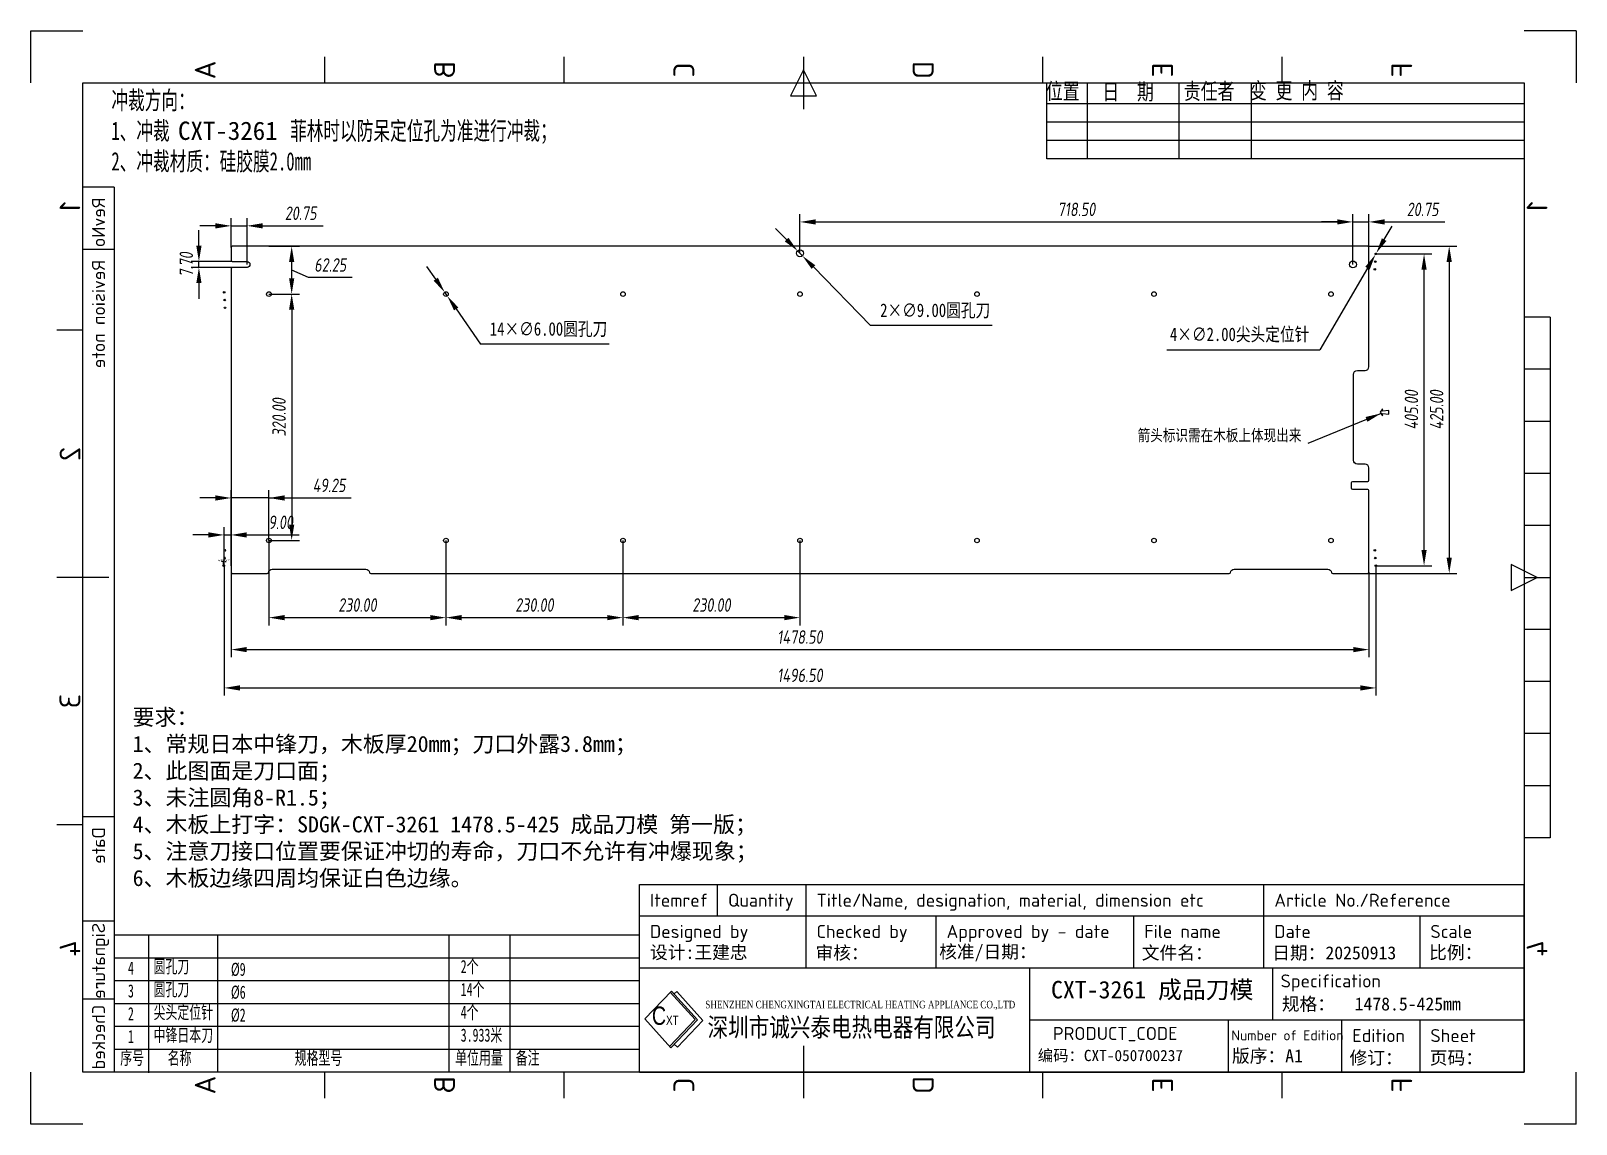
# Model space of a CAD drawing. Header units: millimetres. Extents: x -2003 to 8583, y -2734 to 1824.
# Drawn here: x 6575 to 8583, y 404 to 1824 of the extents above; entities that cross this region are included whole.
import ezdxf
from ezdxf.enums import TextEntityAlignment as Align

# ---------------------------------------------------------------- set-up
doc = ezdxf.new("R2010")
doc.units = ezdxf.units.MM
doc.header["$PDMODE"] = 35
doc.header["$PDSIZE"] = -8
for name, color, linetype in [('0 @ 1', 7, 'Continuous'), ('FRAME 025', 7, 'Continuous'), ('FRAME 050', 6, 'Continuous'), ('FRAME 070', 5, 'Continuous'), ('FRAME 200', 8, 'Continuous')]:
    doc.layers.add(name, color=color, linetype=linetype)
for name, color, linetype, lineweight in [('几何体', 7, 'Continuous', 15), ('剖面线层', 2, 'Continuous', 25), ('参照', 6, 'Continuous', 9), ('标注', 84, 'Continuous', 9)]:
    doc.layers.add(name, color=color, linetype=linetype, lineweight=lineweight)
doc.styles.add('ISO Proportional', font='isocpeur.ttf')
doc.styles.get("Standard").update_dxf_attribs({"font": 'txt', "width": 0.8})
doc.styles.add('斜仿宋', font='tssdeng.shx', dxfattribs={"width": 0.8, "oblique": 8, "bigfont": 'tssdchn.shx'})
doc.styles.add('机械', font='', dxfattribs={"width": 0.667, "height": 16})
doc.styles.add('标准', font='txt', dxfattribs={"width": 0.667, "height": 22.577778})
doc.styles.add('标注', font='', dxfattribs={"height": 12})
doc.styles.get('机械').set_extended_font_data('SimSun')
doc.styles.get('标注').set_extended_font_data('SimSun')
doc.dimstyles.new('GB 4458', dxfattribs={"dimtxt": 3.5, "dimasz": 2.5, "dimexe": 1.25, "dimexo": 0.625, "dimtad": 1, "dimtoh": 1, "dimzin": 9, "dimdsep": 46, "dimtxsty": '斜仿宋', "dimcen": 2.5, "dimazin": 2, "dimtfac": 1, "dimtdec": 4, "dimtmove": 0, "dimatfit": 3, "dimfxl": 1, "dimtolj": 1, "dimtzin": 0, "dimarcsym": 1})
doc.dimstyles.new('ISO-25', dxfattribs={"dimtxt": 2.5, "dimasz": 2.5, "dimexe": 1.25, "dimexo": 0.625, "dimtad": 1, "dimtoh": 1, "dimzin": 9, "dimdsep": 46, "dimtxsty": '斜仿宋', "dimcen": 2.5, "dimazin": 2, "dimtfac": 1, "dimtmove": 0, "dimatfit": 3, "dimfxl": 1, "dimarcsym": 1})

msp = doc.modelspace()

# ---------------------------------------------------------------- blocks, each defined once
blk = doc.blocks.new('*D40')
at = {"layer": 'Defpoints', "color": 0}
for p in [(6825.7, 1129.5), (6826.5, 1135.1), (6826.5, 1129.5)]:
    blk.add_point(p, dxfattribs=at)
at = {"layer": '参照', "color": 0, "lineweight": -2}
for p, q in [((6824.5, 1135.1), (6823.2, 1135.1)), ((6825.7, 1129.8), (6825.7, 1135.7)), ((6825.7, 1135.1), (6826.5, 1135.1)), ((6826.5, 1129.8), (6826.5, 1135.7)), ((6827.7, 1135.1), (6829, 1135.1))]:
    blk.add_line(p, q, dxfattribs=at)
at = {"layer": '参照', "color": 0}
for points in [[(6824.5, 1134.9), (6824.5, 1135.3), (6825.7, 1135.1)], [(6827.7, 1135.3), (6827.7, 1134.9), (6826.5, 1135.1)]]:
    blk.add_solid(points, dxfattribs=at)
at = {"layer": '参照', "color": 0, "insert": (6826.1, 1136.3), "char_height": 1.75, "attachment_point": 5, "style": '斜仿宋'}
blk.add_mtext('\\A1;每个向内偏移{\\Ftssdeng.shx,tssdchn.shx;0.75}', dxfattribs=at)
blk = doc.blocks.new('*D22')
at = {"layer": 'Defpoints', "color": 0}
for p in [(8322.4, 1533.6), (8323.5, 1535.4)]:
    blk.add_point(p, dxfattribs=at)
at = {"layer": '标注', "color": 0, "lineweight": -2}
for p, q in [((8333.7, 1553), (8344, 1570.6)), ((8323.5, 1535.4), (8322.4, 1533.6)), ((8312.2, 1516), (8250.2, 1410)), ((8051.4, 1410), (8250.2, 1410))]:
    blk.add_line(p, q, dxfattribs=at)
at = {"layer": '标注', "color": 0}
for points in [[(8330.8, 1554.7), (8336.7, 1551.3), (8323.5, 1535.4)], [(8315.1, 1514.3), (8309.2, 1517.7), (8322.4, 1533.6)]]:
    blk.add_solid(points, dxfattribs=at)
at = {"layer": '标注', "color": 0, "insert": (8146, 1429.1), "char_height": 17.5, "attachment_point": 5}
blk.add_mtext('4{\\f宋体|b0|i0|c134|p2;×}∅2.00{\\f宋体|b0|i0|c134|p2;尖头定位针}', dxfattribs=at)
blk = doc.blocks.new('*D23')
at = {"layer": 'Defpoints', "color": 0}
for p in [(7571.6, 1538.5), (7577.8, 1532)]:
    blk.add_point(p, dxfattribs=at)
at = {"layer": '标注', "color": 0, "lineweight": -2}
for p, q in [((7557.3, 1553), (7543, 1567.6)), ((7571.6, 1538.5), (7577.8, 1532)), ((7592.1, 1517.5), (7666.5, 1441.5)), ((7824.5, 1441.5), (7666.5, 1441.5))]:
    blk.add_line(p, q, dxfattribs=at)
at = {"layer": '标注', "color": 0}
for points in [[(7554.9, 1550.7), (7559.7, 1555.4), (7571.6, 1538.5)], [(7594.5, 1519.8), (7589.7, 1515.1), (7577.8, 1532)]]:
    blk.add_solid(points, dxfattribs=at)
at = {"layer": '标注', "color": 0, "insert": (7750.4, 1460.3), "char_height": 17.5, "attachment_point": 5}
blk.add_mtext('2{\\f宋体|b0|i0|c134|p2;×}∅9.00{\\f宋体|b0|i0|c134|p2;圆孔刀}', dxfattribs=at)
blk = doc.blocks.new('*D24')
at = {"layer": 'Defpoints', "color": 0}
for p in [(7113, 1484.7), (7116.4, 1479.8)]:
    blk.add_point(p, dxfattribs=at)
at = {"layer": '标注', "color": 0, "lineweight": -2}
for p, q in [((7101.4, 1501.5), (7089.9, 1518.3)), ((7113, 1484.7), (7116.4, 1479.8)), ((7128, 1463), (7159.4, 1417.3)), ((7326.8, 1417.3), (7159.4, 1417.3))]:
    blk.add_line(p, q, dxfattribs=at)
at = {"layer": '标注', "color": 0}
for points in [[(7098.6, 1499.6), (7104.2, 1503.5), (7113, 1484.7)], [(7130.8, 1464.9), (7125.2, 1461), (7116.4, 1479.8)]]:
    blk.add_solid(points, dxfattribs=at)
at = {"layer": '标注', "color": 0, "insert": (7248, 1436.1), "char_height": 17.5, "attachment_point": 5}
blk.add_mtext('14{\\f宋体|b0|i0|c134|p2;×}∅6.00{\\f宋体|b0|i0|c134|p2;圆孔刀}', dxfattribs=at)
blk = doc.blocks.new('*D25')
at = {"layer": 'Defpoints', "color": 0}
for p in [(6835.5, 1121), (8314, 1121), (8314, 1020.6)]:
    blk.add_point(p, dxfattribs=at)
at = {"layer": '参照', "color": 0, "lineweight": -2}
for p, q in [((6835.5, 1121), (6835.5, 1010.6)), ((8314, 1121), (8314, 1010.6)), ((6855.9, 1020.6), (8293.6, 1020.6))]:
    blk.add_line(p, q, dxfattribs=at)
at = {"layer": '参照', "color": 0}
for points in [[(6855.9, 1024), (6855.9, 1017.2), (6835.5, 1020.6)], [(8293.6, 1017.2), (8293.6, 1024), (8314, 1020.6)]]:
    blk.add_solid(points, dxfattribs=at)
at = {"layer": '参照', "color": 0, "insert": (7574.7, 1036.9), "char_height": 17.5, "attachment_point": 5, "style": '斜仿宋'}
blk.add_mtext('1478.50', dxfattribs=at)
blk = doc.blocks.new('*D26')
at = {"layer": 'Defpoints', "color": 0}
for p in [(6826.5, 1129.5), (8323, 1129.5), (8323, 970.8)]:
    blk.add_point(p, dxfattribs=at)
at = {"layer": '参照', "color": 0, "lineweight": -2}
for p, q in [((6826.5, 1129.5), (6826.5, 960.8)), ((8323, 1129.5), (8323, 960.8)), ((6846.9, 970.8), (8302.6, 970.8))]:
    blk.add_line(p, q, dxfattribs=at)
at = {"layer": '参照', "color": 0}
for points in [[(6846.9, 974.2), (6846.9, 967.4), (6826.5, 970.8)], [(8302.6, 967.4), (8302.6, 974.2), (8323, 970.8)]]:
    blk.add_solid(points, dxfattribs=at)
at = {"layer": '参照', "color": 0, "insert": (7574.7, 987.2), "char_height": 17.5, "attachment_point": 5, "style": '斜仿宋'}
blk.add_mtext('1496.50', dxfattribs=at)
blk = doc.blocks.new('*D27')
at = {"layer": 'Defpoints', "color": 0}
for p in [(8312.5, 1544.5), (8312.5, 1119.5), (8418.3, 1119.5)]:
    blk.add_point(p, dxfattribs=at)
at = {"layer": '参照', "color": 0, "lineweight": -2}
for p, q in [((8312.5, 1544.5), (8428.3, 1544.5)), ((8418.3, 1524.1), (8418.3, 1139.9)), ((8312.5, 1119.5), (8428.3, 1119.5))]:
    blk.add_line(p, q, dxfattribs=at)
at = {"layer": '参照', "color": 0}
for points in [[(8421.7, 1524.1), (8414.9, 1524.1), (8418.3, 1544.5)], [(8414.9, 1139.9), (8421.7, 1139.9), (8418.3, 1119.5)]]:
    blk.add_solid(points, dxfattribs=at)
at = {"layer": '参照', "color": 0, "insert": (8401.9, 1332), "char_height": 17.5, "attachment_point": 5, "rotation": 90, "style": '斜仿宋'}
blk.add_mtext('425.00', dxfattribs=at)
blk = doc.blocks.new('*D28')
at = {"layer": 'Defpoints', "color": 0}
for p in [(8323, 1534.5), (8385.6, 1534.5), (8323, 1129.5)]:
    blk.add_point(p, dxfattribs=at)
at = {"layer": '参照', "color": 0, "lineweight": -2}
for p, q in [((8323, 1534.5), (8395.6, 1534.5)), ((8385.6, 1149.9), (8385.6, 1514.1)), ((8323, 1129.5), (8395.6, 1129.5))]:
    blk.add_line(p, q, dxfattribs=at)
at = {"layer": '参照', "color": 0}
for points in [[(8389, 1514.1), (8382.2, 1514.1), (8385.6, 1534.5)], [(8382.2, 1149.9), (8389, 1149.9), (8385.6, 1129.5)]]:
    blk.add_solid(points, dxfattribs=at)
at = {"layer": '参照', "color": 0, "insert": (8369.2, 1332), "char_height": 17.5, "attachment_point": 5, "rotation": 90, "style": '斜仿宋'}
blk.add_mtext('405.00', dxfattribs=at)
blk = doc.blocks.new('*D29')
at = {"layer": 'Defpoints', "color": 0}
for p in [(6884.7, 1482.3), (6884.7, 1162.3), (6914.2, 1162.3)]:
    blk.add_point(p, dxfattribs=at)
at = {"layer": '参照', "color": 0, "lineweight": -2}
for p, q in [((6884.7, 1482.3), (6924.2, 1482.3)), ((6914.2, 1461.9), (6914.2, 1182.7)), ((6884.7, 1162.3), (6924.2, 1162.3))]:
    blk.add_line(p, q, dxfattribs=at)
at = {"layer": '参照', "color": 0}
for points in [[(6917.6, 1461.9), (6910.8, 1461.9), (6914.2, 1482.3)], [(6910.8, 1182.7), (6917.6, 1182.7), (6914.2, 1162.3)]]:
    blk.add_solid(points, dxfattribs=at)
at = {"layer": '参照', "color": 0, "insert": (6897.8, 1322.3), "char_height": 17.5, "attachment_point": 5, "rotation": 90, "style": '斜仿宋'}
blk.add_mtext('320.00', dxfattribs=at)
blk = doc.blocks.new('*D30')
at = {"layer": 'Defpoints', "color": 0}
for p in [(6884.7, 1544.5), (6914.2, 1544.5), (6884.7, 1482.3)]:
    blk.add_point(p, dxfattribs=at)
at = {"layer": '参照', "color": 0, "lineweight": -2}
for p, q in [((6884.7, 1544.5), (6924.2, 1544.5)), ((6914.2, 1502.7), (6914.2, 1524.1)), ((6936, 1503.7), (6914.2, 1513.4)), ((6992.9, 1503.7), (6936, 1503.7)), ((6884.7, 1482.3), (6924.2, 1482.3))]:
    blk.add_line(p, q, dxfattribs=at)
at = {"layer": '参照', "color": 0}
for points in [[(6917.6, 1524.1), (6910.8, 1524.1), (6914.2, 1544.5)], [(6910.8, 1502.7), (6917.6, 1502.7), (6914.2, 1482.3)]]:
    blk.add_solid(points, dxfattribs=at)
at = {"layer": '参照', "color": 0, "insert": (6964.4, 1520.1), "char_height": 17.5, "attachment_point": 5, "style": '斜仿宋'}
blk.add_mtext('62.25', dxfattribs=at)
blk = doc.blocks.new('*D31')
at = {"layer": 'Defpoints', "color": 0}
for p in [(6884.7, 1162.3), (7114.7, 1162.3), (7114.7, 1062.1)]:
    blk.add_point(p, dxfattribs=at)
at = {"layer": '参照', "color": 0, "lineweight": -2}
for p, q in [((6884.7, 1162.3), (6884.7, 1052.1)), ((7114.7, 1162.3), (7114.7, 1052.1)), ((6905.1, 1062.1), (7094.3, 1062.1))]:
    blk.add_line(p, q, dxfattribs=at)
at = {"layer": '参照', "color": 0}
for points in [[(6905.1, 1065.5), (6905.1, 1058.7), (6884.7, 1062.1)], [(7094.3, 1058.7), (7094.3, 1065.5), (7114.7, 1062.1)]]:
    blk.add_solid(points, dxfattribs=at)
at = {"layer": '参照', "color": 0, "insert": (6999.7, 1078.5), "char_height": 17.5, "attachment_point": 5, "style": '斜仿宋'}
blk.add_mtext('230.00', dxfattribs=at)
blk = doc.blocks.new('*D32')
at = {"layer": 'Defpoints', "color": 0}
for p in [(7114.7, 1162.3), (7344.7, 1162.3), (7344.7, 1062.1)]:
    blk.add_point(p, dxfattribs=at)
at = {"layer": '参照', "color": 0, "lineweight": -2}
for p, q in [((7114.7, 1162.3), (7114.7, 1052.1)), ((7344.7, 1162.3), (7344.7, 1052.1)), ((7135.1, 1062.1), (7324.3, 1062.1))]:
    blk.add_line(p, q, dxfattribs=at)
at = {"layer": '参照', "color": 0}
for points in [[(7135.1, 1065.5), (7135.1, 1058.7), (7114.7, 1062.1)], [(7324.3, 1058.7), (7324.3, 1065.5), (7344.7, 1062.1)]]:
    blk.add_solid(points, dxfattribs=at)
at = {"layer": '参照', "color": 0, "insert": (7229.7, 1078.5), "char_height": 17.5, "attachment_point": 5, "style": '斜仿宋'}
blk.add_mtext('230.00', dxfattribs=at)
blk = doc.blocks.new('*D33')
at = {"layer": 'Defpoints', "color": 0}
for p in [(6835.5, 1217.5), (6835.5, 1162.3), (6884.7, 1162.3)]:
    blk.add_point(p, dxfattribs=at)
at = {"layer": '参照', "color": 0, "lineweight": -2}
for p, q in [((6835.5, 1162.3), (6835.5, 1227.5)), ((6884.7, 1162.3), (6884.7, 1227.5)), ((6815.1, 1217.5), (6794.7, 1217.5)), ((6884.7, 1217.5), (6835.5, 1217.5)), ((6884.7, 1217.5), (6991.6, 1217.5))]:
    blk.add_line(p, q, dxfattribs=at)
at = {"layer": '参照', "color": 0}
for points in [[(6815.1, 1214.1), (6815.1, 1220.9), (6835.5, 1217.5)], [(6905.1, 1220.9), (6905.1, 1214.1), (6884.7, 1217.5)]]:
    blk.add_solid(points, dxfattribs=at)
at = {"layer": '参照', "color": 0, "insert": (6962.9, 1233.9), "char_height": 17.5, "attachment_point": 5, "style": '斜仿宋'}
blk.add_mtext('49.25', dxfattribs=at)
blk = doc.blocks.new('*D34')
at = {"layer": 'Defpoints', "color": 0}
for p in [(7344.7, 1162.3), (7574.7, 1162.3), (7574.7, 1062.1)]:
    blk.add_point(p, dxfattribs=at)
at = {"layer": '参照', "color": 0, "lineweight": -2}
for p, q in [((7344.7, 1162.3), (7344.7, 1052.1)), ((7574.7, 1162.3), (7574.7, 1052.1)), ((7365.1, 1062.1), (7554.3, 1062.1))]:
    blk.add_line(p, q, dxfattribs=at)
at = {"layer": '参照', "color": 0}
for points in [[(7365.1, 1065.5), (7365.1, 1058.7), (7344.7, 1062.1)], [(7554.3, 1058.7), (7554.3, 1065.5), (7574.7, 1062.1)]]:
    blk.add_solid(points, dxfattribs=at)
at = {"layer": '参照', "color": 0, "insert": (7459.7, 1078.5), "char_height": 17.5, "attachment_point": 5, "style": '斜仿宋'}
blk.add_mtext('230.00', dxfattribs=at)
blk = doc.blocks.new('*D35')
at = {"layer": 'Defpoints', "color": 0}
for p in [(8293.2, 1576), (7574.7, 1535.3), (8293.2, 1520.8)]:
    blk.add_point(p, dxfattribs=at)
at = {"layer": '参照', "color": 0, "lineweight": -2}
for p, q in [((7574.7, 1535.3), (7574.7, 1586)), ((7595.1, 1576), (8272.8, 1576)), ((8293.2, 1520.8), (8293.2, 1586))]:
    blk.add_line(p, q, dxfattribs=at)
at = {"layer": '参照', "color": 0}
for points in [[(7595.1, 1579.4), (7595.1, 1572.6), (7574.7, 1576)], [(8272.8, 1572.6), (8272.8, 1579.4), (8293.2, 1576)]]:
    blk.add_solid(points, dxfattribs=at)
at = {"layer": '参照', "color": 0, "insert": (7934, 1592.3), "char_height": 17.5, "attachment_point": 5, "style": '斜仿宋'}
blk.add_mtext('718.50', dxfattribs=at)
blk = doc.blocks.new('*D36')
at = {"layer": 'Defpoints', "color": 0}
for p in [(8314, 1576), (8293.2, 1544.5), (8314, 1543)]:
    blk.add_point(p, dxfattribs=at)
at = {"layer": '参照', "color": 0, "lineweight": -2}
for p, q in [((8272.8, 1576), (8252.4, 1576)), ((8293.2, 1544.5), (8293.2, 1586)), ((8293.2, 1576), (8314, 1576)), ((8314, 1543), (8314, 1586)), ((8334.4, 1576), (8412.8, 1576))]:
    blk.add_line(p, q, dxfattribs=at)
at = {"layer": '参照', "color": 0}
for points in [[(8272.8, 1572.6), (8272.8, 1579.4), (8293.2, 1576)], [(8334.4, 1579.4), (8334.4, 1572.6), (8314, 1576)]]:
    blk.add_solid(points, dxfattribs=at)
at = {"layer": '参照', "color": 0, "insert": (8383.8, 1592.3), "char_height": 17.5, "attachment_point": 5, "style": '斜仿宋'}
blk.add_mtext('20.75', dxfattribs=at)
blk = doc.blocks.new('*D37')
at = {"layer": 'Defpoints', "color": 0}
for p in [(6793.7, 1524.6), (6836.9, 1524.6), (6836.9, 1516.9)]:
    blk.add_point(p, dxfattribs=at)
at = {"layer": '参照', "color": 0, "lineweight": -2}
for p, q in [((6793.7, 1545), (6793.7, 1565.4)), ((6836.9, 1524.6), (6783.7, 1524.6)), ((6836.9, 1516.9), (6783.7, 1516.9)), ((6793.7, 1516.9), (6793.7, 1524.6)), ((6793.7, 1496.5), (6793.7, 1476.1))]:
    blk.add_line(p, q, dxfattribs=at)
at = {"layer": '参照', "color": 0}
for points in [[(6790.3, 1545), (6797.1, 1545), (6793.7, 1524.6)], [(6797.1, 1496.5), (6790.3, 1496.5), (6793.7, 1516.9)]]:
    blk.add_solid(points, dxfattribs=at)
at = {"layer": '参照', "color": 0, "insert": (6777.3, 1520.8), "char_height": 17.5, "attachment_point": 5, "rotation": 90, "style": '斜仿宋'}
blk.add_mtext('7.70', dxfattribs=at)
blk = doc.blocks.new('*D38')
at = {"layer": 'Defpoints', "color": 0}
for p in [(6856.2, 1570.9), (6835.5, 1543), (6856.2, 1520.8)]:
    blk.add_point(p, dxfattribs=at)
at = {"layer": '参照', "color": 0, "lineweight": -2}
for p, q in [((6815.1, 1570.9), (6794.7, 1570.9)), ((6835.5, 1543), (6835.5, 1580.9)), ((6835.5, 1570.9), (6856.2, 1570.9)), ((6856.2, 1520.8), (6856.2, 1580.9)), ((6876.6, 1570.9), (6955.1, 1570.9))]:
    blk.add_line(p, q, dxfattribs=at)
at = {"layer": '参照', "color": 0}
for points in [[(6815.1, 1567.5), (6815.1, 1574.3), (6835.5, 1570.9)], [(6876.6, 1574.3), (6876.6, 1567.5), (6856.2, 1570.9)]]:
    blk.add_solid(points, dxfattribs=at)
at = {"layer": '参照', "color": 0, "insert": (6926, 1587.3), "char_height": 17.5, "attachment_point": 5, "style": '斜仿宋'}
blk.add_mtext('20.75', dxfattribs=at)
blk = doc.blocks.new('*D39')
at = {"layer": 'Defpoints', "color": 0}
for p in [(6835.5, 1169.5), (6826.5, 1129.5), (6835.5, 1129.5)]:
    blk.add_point(p, dxfattribs=at)
at = {"layer": '参照', "color": 0, "lineweight": -2}
for p, q in [((6806.1, 1169.5), (6785.7, 1169.5)), ((6826.5, 1129.5), (6826.5, 1179.5)), ((6826.5, 1169.5), (6835.5, 1169.5)), ((6835.5, 1129.5), (6835.5, 1179.5)), ((6855.9, 1169.5), (6923.8, 1169.5))]:
    blk.add_line(p, q, dxfattribs=at)
at = {"layer": '参照', "color": 0}
for points in [[(6806.1, 1166.1), (6806.1, 1172.9), (6826.5, 1169.5)], [(6855.9, 1172.9), (6855.9, 1166.1), (6835.5, 1169.5)]]:
    blk.add_solid(points, dxfattribs=at)
at = {"layer": '参照', "color": 0, "insert": (6900, 1185.9), "char_height": 17.5, "attachment_point": 5, "style": '斜仿宋'}
blk.add_mtext('9.00', dxfattribs=at)
blk = doc.blocks.new('20251221.102451')
at = {"color": 0, "lineweight": 9}
for p, q in [((832.31, 172.772), (797.759, 136.719)), ((863.021, 135.638), (830.776, 171.172)), ((866.12, 135.513), (832.31, 172.772)), ((835.76, 168.97), (839.387, 171.973)), ((873.287, 134.616), (839.387, 171.973)), ((797.759, 136.719), (831.38, 99.083)), ((829.823, 100.825), (863.021, 135.638)), ((831.38, 99.083), (866.12, 135.513)), ((840.184, 99.901), (873.287, 134.616)), ((835.903, 103.825), (840.184, 99.901))]:
    blk.add_line(p, q, dxfattribs=at)
at = {"color": 0}
for centre, radius in [((999.333, 1130.855), 4.5), ((1747.583, 1130.105), 1), ((1717.833, 1116.355), 4.5), ((1746.333, 1110.105), 1), ((1746.833, 1120.105), 1), ((251.083, 1080.105), 1), ((251.833, 1070.105), 1), ((309.333, 1077.855), 3), ((539.333, 1077.855), 3), ((769.333, 1077.855), 3), ((999.333, 1077.855), 3), ((1229.333, 1077.855), 3), ((1459.333, 1077.855), 3), ((1689.333, 1077.855), 3), ((252.333, 1060.105), 1), ((309.333, 757.855), 3), ((539.333, 757.855), 3), ((769.333, 757.855), 3), ((999.333, 757.855), 3), ((1229.333, 757.855), 3), ((1459.333, 757.855), 3), ((1689.333, 757.855), 3), ((1746.333, 745.105), 1), ((1746.833, 735.105), 1), ((1747.583, 725.105), 1)]:
    blk.add_circle(centre, radius, dxfattribs=at)
at = {"layer": 'FRAME 050', "color": 0}
for p, q in [((381.955, 1352.052), (381.955, 1385.853)), ((692.927, 1352.052), (692.927, 1385.853)), ((1003.898, 1385.853), (1003.898, 1318.251)), ((1314.87, 1352.052), (1314.87, 1385.853)), ((1625.842, 1352.052), (1625.842, 1385.853)), ((1003.898, 1368.952), (986.998, 1335.151)), ((1020.799, 1335.151), (1003.898, 1368.952)), ((986.998, 1335.151), (1020.799, 1335.151)), ((1973.996, 1047.84), (1940.194, 1047.84)), ((1973.996, 1047.84), (1973.996, 371.814)), ((67.603, 1030.94), (33.801, 1030.94)), ((1973.996, 980.238), (1940.194, 980.238)), ((1973.996, 912.635), (1940.194, 912.635)), ((1973.996, 845.032), (1940.194, 845.032)), ((1973.996, 777.43), (1940.194, 777.43)), ((1957.095, 709.827), (1923.294, 726.728)), ((1923.294, 726.728), (1923.294, 692.927)), ((101.404, 709.827), (33.801, 709.827)), ((1923.294, 692.927), (1957.095, 709.827)), ((1940.194, 709.827), (1973.996, 709.827)), ((1973.996, 642.225), (1940.194, 642.225)), ((1973.996, 574.622), (1940.194, 574.622)), ((1973.996, 507.019), (1940.194, 507.019)), ((1973.996, 439.417), (1940.194, 439.417)), ((67.603, 388.715), (33.801, 388.715)), ((1973.996, 371.814), (1940.194, 371.814)), ((1003.898, 101.404), (1003.898, 33.801)), ((381.955, 33.801), (381.955, 67.603)), ((692.927, 33.801), (692.927, 67.603)), ((1314.87, 33.801), (1314.87, 67.603)), ((1625.842, 33.801), (1625.842, 67.603))]:
    blk.add_line(p, q, dxfattribs=at)
at = {"layer": 'FRAME 070', "color": 0}
for p, q in [((67.603, 67.603), (67.603, 1352.052)), ((67.603, 1352.052), (1940.194, 1352.052)), ((1320.13, 1253.74), (1320.13, 1352.052)), ((1373.003, 1253.74), (1373.003, 1352.052)), ((1491.82, 1253.74), (1491.82, 1352.052)), ((1585.95, 1253.74), (1585.95, 1352.052)), ((1940.194, 1352.052), (1940.194, 67.603)), ((1940.194, 1324.751), (1320.13, 1324.751)), ((1940.194, 1301.081), (1320.13, 1301.081)), ((1940.194, 1277.41), (1320.13, 1277.41)), ((1940.194, 1253.74), (1320.13, 1253.74)), ((108.164, 1216.847), (67.603, 1216.847)), ((108.164, 1216.847), (108.164, 67.603)), ((108.164, 1135.724), (67.603, 1135.724)), ((108.164, 398.855), (67.603, 398.855)), ((790.95, 67.603), (790.95, 310.972)), ((790.95, 310.972), (1940.194, 310.972)), ((892.354, 270.41), (892.354, 310.972)), ((1007.279, 270.41), (1007.279, 310.972)), ((1602.181, 270.41), (1602.181, 310.972)), ((1940.194, 67.603), (1940.194, 310.972)), ((108.164, 263.65), (67.603, 263.65)), ((790.95, 270.41), (1940.194, 270.41)), ((1007.279, 202.808), (1007.279, 270.41)), ((1176.285, 202.808), (1176.285, 270.41)), ((1433.175, 202.808), (1433.175, 270.41)), ((1602.181, 202.808), (1602.181, 270.41)), ((1804.989, 202.808), (1804.989, 270.41)), ((108.164, 245.72), (790.948, 245.72)), ((153.287, 66.674), (153.287, 245.72)), ((242.991, 67.603), (242.991, 245.72)), ((543.562, 67.603), (543.562, 245.72)), ((622.84, 67.603), (622.84, 245.72)), ((108.164, 216.034), (790.948, 216.034)), ((790.95, 202.808), (1940.194, 202.808)), ((1297.97, 67.603), (1297.97, 202.808)), ((1613.67, 135.205), (1613.67, 202.808)), ((108.164, 186.348), (790.948, 186.348)), ((108.164, 162.246), (67.603, 162.246)), ((108.164, 156.661), (790.948, 156.661)), ((108.164, 126.975), (790.948, 126.975)), ((1297.97, 135.205), (1940.194, 135.205)), ((1556.191, 67.603), (1556.191, 135.205)), ((1703.585, 67.603), (1703.585, 135.205)), ((1804.989, 67.603), (1804.989, 135.205)), ((108.164, 97.289), (790.948, 97.289)), ((1940.194, 67.603), (67.603, 67.603)), ((790.95, 67.603), (1940.194, 67.603))]:
    blk.add_line(p, q, dxfattribs=at)
at = {"layer": 'FRAME 200', "color": 0}
for p, q in [((0, 1352.052), (0, 1419.654)), ((0, 1419.654), (67.603, 1419.654)), ((2007.797, 1419.654), (1940.194, 1419.654)), ((2007.797, 1419.654), (2007.797, 1352.052)), ((0, 0), (0, 67.603)), ((2007.797, 0), (2007.797, 67.603)), ((67.603, 0), (0, 0)), ((2007.797, 0), (1940.194, 0))]:
    blk.add_line(p, q, dxfattribs=at)
at = {"layer": '剖面线层', "color": 0}
blk.add_lwpolyline([(1753.333, 924.355), (1756.333, 919.855), (1756.333, 922.855), (1764.312, 922.105), (1764.312, 926.605), (1756.333, 925.855), (1756.333, 928.855), (1753.333, 924.355)], close=True, dxfattribs=at)
at = {"color": 0, "insert": (104.576, 1341.575), "char_height": 23.79688, "attachment_point": 1, "style": '标准'}
blk.add_mtext_dynamic_manual_height_columns('{\\f宋体|b0|i0|c134|p2;冲裁方向：}\\P1{\\f宋体|b0|i0|c134|p2;、冲裁 \\fSimHei|b0|i0|c134|p49;\\W1;CXT-3261 \\W0.667;菲林时以防呆定位孔为准进行冲裁；}\\P2{\\fSimHei|b0|i0|c134|p49;、冲裁材质：硅胶膜}2.0mm ', width=850.86623, gutter_width=29.746, heights=[580.332], dxfattribs=at)
at = {"color": 0, "insert": (132.184, 538.979), "char_height": 20.890788, "width": 1600.93573, "attachment_point": 1, "style": '标注'}
blk.add_mtext('要求：\\P1、常规日本中锋刀，木板厚20mm；刀口外露3.8mm；\\P2、此图面是刀口面；\\P3、未注圆角8-{\\C2;R1.5}；\\P4、木板上打字：{\\C256;SDGK-\\fSimHei|b0|i0|c134|p49;CXT-3261\\fSimSun|b0|i0|c134|p2; }1478.5-425{\\C256; }成品刀模 第一版；\\P5、注意刀接口位置要保证冲切的寿命，刀口不允许有冲爆现象；\\P6、木板边缘四周均保证白色边缘。', dxfattribs=at)
at = {"color": 0, "insert": (806.946, 152.65), "char_height": 27.77057, "width": 52.80743, "attachment_point": 1}
blk.add_mtext('{\\fFZShuTi|b0|i0|c134|p2;\\H0.8571x;C\\H0.5x;XT}', dxfattribs=at)
at = {"layer": '0 @ 1', "color": 0, "insert": (972.294, 185.929), "char_height": 54.82801, "width": 969.42086, "attachment_point": 1, "style": '标注'}
blk.add_mtext('\\pxqc;{\\fSimHei|b0|i0|c134|p49;\\H0.414091x;\\C3;CXT-3261 成品刀模\\P\\P\\fSimSun|b0|i0|c134|p2;\\H2.414931x; }', dxfattribs=at)
at = {"layer": 'FRAME 025', "color": 0, "style": 'ISO Proportional', "text_generation_flag": 2}
for s, height, p in [('RevNo', 16.9006, (87.883, 1203.326)), ('Revision note', 16.90065, (87.883, 1122.203)), ('Date', 16.9006, (87.883, 385.335)), ('Signature', 16.9006, (87.883, 261.21)), ('Checked', 16.9006, (87.883, 154.925))]:
    blk.add_text(s, height=height, rotation=90, dxfattribs=at).set_placement(p, align=Align.MIDDLE_LEFT)
at = {"layer": 'FRAME 025', "color": 0, "style": 'ISO Proportional'}
for s, height, p in [('Itemref', 16.9006, (804.471, 290.691)), ('Quantity', 16.9006, (905.875, 290.691)), ('Title/Name, designation, material, dimension etc', 16.90065, (1020.799, 290.691)), ('Article No./Reference', 16.90065, (1615.702, 290.691)), ('Designed by', 16.90065, (804.471, 250.13)), ('Checked by', 16.9006, (1020.799, 250.13)), ('Approved by - date', 16.90065, (1189.806, 250.13)), ('File name', 16.9006, (1446.695, 250.13)), ('Date', 16.9006, (1615.702, 250.13)), ('Scale', 16.9006, (1818.51, 250.13)), ('Specification', 16.90065, (1623.88, 185.874)), ('Number of Edition', 12.91786, (1559.916, 115.211)), ('Edition', 16.9006, (1717.106, 114.924)), ('Sheet', 16.9006, (1818.51, 114.924))]:
    blk.add_text(s, height=height, dxfattribs=at).set_placement(p, align=Align.MIDDLE_LEFT)
blk.add_text('PRODUCT_CODE', height=16.90065, dxfattribs=at).set_placement((1408.891, 116.903), align=Align.MIDDLE)
at = {"layer": 'FRAME 025', "color": 0, "attachment_point": 1, "style": 'ISO Proportional'}
for s, insert, char_height, width in [('{\\fSimSun|b0|i0|c134|p2;设计:王建忠}', (804.471, 231.539), 16.90065, 138.58531), ('{\\fￋￎￌﾣﾤ|b0|i0|c134|p2;审核：}', (1019.429, 230.863), 16.90065, 138.58531), ('{\\fSimSun|b0|i0|c134|p2;核准/日期：}', (1180.151, 232.314), 16.90065, 265.5408), ('{\\fￋￎￌﾣﾤ|b0|i0|c134|p2;文件名：}', (1443.472, 230.863), 16.90065, 138.58531), ('{\\fSimSun|b0|i0|c134|p2;日期：20250913}', (1612.914, 230.863), 16.90065, 309.64006), ('{\\fￋￎￌﾣﾤ|b0|i0|c134|p2;比例：}', (1816.807, 231.339), 16.90065, 138.58531), ('{\\fￋￎￌﾣﾤ|b0|i0|c134|p2;规格：}', (1625.362, 164.458), 16.90065, 138.58531), ('{\\fSimSun|b0|i0|c134|p2;\\C3;1478.5-425mm }', (1720.045, 164.458), 16.90065, 300.6327), ('{\\fSimSun|b0|i0|c134|p2;编码：CXT-\\H0.994204x;050700237}', (1308.365, 96.41), 14.62105, 394.69117), ('{\\fSimSun|b0|i0|c134|p2;版序：A1}', (1560.645, 96.964), 16.90065, 173.32475), ('{\\fￋￎￌﾣﾤ|b0|i0|c134|p2;修订：}', (1713.408, 94.521), 16.90065, 138.58531), ('{\\fￋￎￌﾣﾤ|b0|i0|c134|p2;页码：}', (1817.701, 94.54), 16.90065, 138.58531)]:
    blk.add_mtext(s, dxfattribs=dict(at, insert=insert, char_height=char_height, width=width))
at = {"layer": 'FRAME 025', "color": 0, "attachment_point": 1}
for s, insert, char_height, width in [('{\\fTimes New Roman|b0|i0|c0|p18;\\H0.7937x;SHENZHEN CHENGXINGTAI ELECTRICAL HEATING APPLIANCE CO.,LTD}', (876.277, 160.149), 12.342476, 492.82168), ('{\\fSimSun|b0|i0|c134|p2;\\H0.9524x;深圳市诚兴泰电热电器有限公司}', (879.268, 137.974), 25.71349, 489.78078)]:
    blk.add_mtext(s, dxfattribs=dict(at, insert=insert, char_height=char_height, width=width))
at = {"layer": 'FRAME 050', "color": 0, "style": 'ISO Proportional', "text_generation_flag": 2}
for s, p in [('A', (226.469, 1368.952)), ('B', (537.441, 1368.952)), ('C', (848.413, 1368.952)), ('D', (1159.384, 1368.952)), ('E', (1470.356, 1368.952)), ('F', (1781.328, 1368.952)), ('1', (50.702, 1191.496)), ('1', (1957.095, 1191.496)), ('2', (50.702, 870.383)), ('3', (50.702, 549.271)), ('4', (50.702, 228.159)), ('4', (1957.095, 228.159)), ('A', (226.469, 50.702)), ('B', (537.441, 50.702)), ('C', (848.413, 50.702)), ('D', (1159.384, 50.702)), ('E', (1470.356, 50.702)), ('F', (1781.328, 50.702))]:
    blk.add_text(s, height=27.041, rotation=90, dxfattribs=at).set_placement(p, align=Align.MIDDLE)
at = {"layer": '参照', "color": 0, "insert": (1438.069, 902.043), "char_height": 15, "attachment_point": 1}
blk.add_mtext_dynamic_manual_height_columns('{\\f宋体|b0|i0|c134|p2;箭头标识需在木板上体现出来}', width=242.02818, gutter_width=17.5, heights=[-19.944], dxfattribs=at)
at = {"layer": '标注', "color": 0, "char_height": 14.60216, "attachment_point": 1}
for s, insert, width in [('{\\H1.442x;位置}', (1318.902, 1351.98), 286.58582), ('{\\H1.442x;日  期}', (1392.268, 1351.303), 126.59669), ('{\\H1.442x;责任者}', (1498.136, 1351.881), 289.68325), ('{\\H1.442x;变 更 内 容}', (1583.88, 1352.679), 267.6002)]:
    blk.add_mtext(s, dxfattribs=dict(at, insert=insert, width=width))
at = {"layer": '标注', "color": 0, "attachment_point": 1, "style": '机械'}
for s, insert, char_height, width in [('4', (126.116, 211.182), 17.01, 64.08376), ('圆孔刀', (159.361, 213.108), 17.0101, 142.61729), ('%%C9', (259.877, 209.484), 17.0101, 142.61729), ('2个', (558.479, 213.108), 17.0101, 64.08376), ('3 ', (126.116, 181.496), 17.0101, 64.08376), ('圆孔刀', (159.361, 183.421), 17.0101, 142.61729), ('14个', (558.479, 183.421), 17.0101, 64.08376), ('%%C6', (259.877, 179.797), 17.0101, 142.61729), ('2', (126.116, 151.809), 17.01, 64.08376), ('尖头定位针', (159.361, 153.735), 17.0101, 142.61729), ('%%C2', (259.877, 150.111), 17.0101, 142.61729), ('4个', (558.479, 153.735), 17.0101, 64.08376), ('1', (126.116, 122.123), 17.01, 64.08376), ('中锋日本刀', (159.361, 124.049), 17.0101, 142.61729), ('3.933米', (558.479, 124.049), 17.0101, 64.08376), ('序号', (116.051, 94.363), 17.0101, 64.08376), ('名称', (177.676, 94.363), 17.0101, 64.08376), ('规格型号', (342.741, 94.363), 17.0101, 64.08376), ('单位用量', (551.243, 94.363), 17.0101, 64.08376), ('备注', (630.027, 94.363), 17.0101, 64.08376)]:
    blk.add_mtext(s, dxfattribs=dict(at, insert=insert, char_height=char_height, width=width))
at = {"layer": '参照', "color": 0}
for base, p1, p2, picture, middle in [((280.833, 1166.539), (260.083, 1138.605), (280.833, 1116.355), '*D38', (350.676, 1182.909)), ((1717.833, 1171.566), (999.333, 1130.855), (1717.833, 1116.355), '*D35', (1358.583, 1187.936)), ((1738.583, 1171.566), (1717.833, 1140.105), (1738.583, 1138.605), '*D36', (1808.426, 1187.936)), ((260.083, 765.129), (251.083, 725.105), (260.083, 725.105), '*D39', (324.649, 781.499)), ((539.333, 657.728), (309.333, 757.855), (539.333, 757.855), '*D31', (424.333, 674.098)), ((769.333, 657.728), (539.333, 757.855), (769.333, 757.855), '*D32', (654.333, 674.098)), ((999.333, 657.728), (769.333, 757.855), (999.333, 757.855), '*D34', (884.333, 674.098)), ((1747.583, 566.419), (251.083, 725.105), (1747.583, 725.105), '*D26', (999.333, 582.789)), ((1738.583, 616.156), (260.083, 716.605), (1738.583, 716.605), '*D25', (999.333, 632.526))]:
    dim = blk.add_linear_dim(base=base, p1=p1, p2=p2, dimstyle='ISO-25', override={"dimscale": 5, "dimtxt": 3.5, "dimasz": 4.08, "dimexe": 2, "dimexo": 0, "dimgap": 1.524, "dimtoh": 1, "dimzin": 0, "dimclrd": 0, "dimclre": 0, "dimadec": 2, "dimtzin": 0}, dxfattribs=at)
    dim.commit()
    dim.dimension.update_dxf_attribs({"geometry": picture, "text_midpoint": middle, "insert": (-6575.369, -404.398)})
for base, p1, p2, override, picture, middle in [((218.336, 1120.205), (261.561, 1112.505), (261.561, 1120.205), {"dimscale": 5, "dimtxt": 3.5, "dimasz": 4.08, "dimexe": 2, "dimexo": 0, "dimgap": 1.524, "dimtoh": 1, "dimzin": 0, "dimclrd": 0, "dimclre": 0, "dimadec": 2, "dimtzin": 0}, '*D37', (218.336, 1116.355)), ((338.803, 1140.105), (309.333, 1077.855), (309.333, 1140.105), {"dimscale": 5, "dimtxt": 3.5, "dimasz": 4.08, "dimexe": 2, "dimexo": 0, "dimgap": 1.524, "dimtoh": 1, "dimzin": 0, "dimclrd": 0, "dimclre": 0, "dimadec": 2, "dimtmove": 1, "dimtzin": 0}, '*D30', (368.216, 1099.309))]:
    dim = blk.add_linear_dim(base=base, p1=p1, p2=p2, angle=90, dimstyle='ISO-25', override=override, dxfattribs=at)
    dim.commit()
    dim.dimension.update_dxf_attribs({"geometry": picture, "text_midpoint": middle, "dimtype": 128, "insert": (-6575.369, -404.398)})
for base, p1, p2, picture, middle in [((1842.925, 715.105), (1737.083, 1140.105), (1737.083, 715.105), '*D27', (1826.555, 927.605)), ((1810.185, 1130.105), (1747.583, 725.105), (1747.583, 1130.105), '*D28', (1793.815, 927.605)), ((338.803, 757.855), (309.333, 1077.855), (309.333, 757.855), '*D29', (322.433, 917.855))]:
    dim = blk.add_linear_dim(base=base, p1=p1, p2=p2, angle=90, dimstyle='ISO-25', override={"dimscale": 5, "dimtxt": 3.5, "dimasz": 4.08, "dimexe": 2, "dimexo": 0, "dimgap": 1.524, "dimtoh": 1, "dimzin": 0, "dimclrd": 0, "dimclre": 0, "dimadec": 2, "dimtzin": 0}, dxfattribs=at)
    dim.commit()
    dim.dimension.update_dxf_attribs({"geometry": picture, "text_midpoint": middle, "insert": (-6575.369, -404.398)})
dim = blk.add_linear_dim(base=(260.083, 813.087), p1=(309.333, 757.855), p2=(260.083, 757.855), dimstyle='ISO-25', override={"dimscale": 5, "dimtxt": 3.5, "dimasz": 4.08, "dimexe": 2, "dimexo": 0, "dimgap": 1.524, "dimtoh": 1, "dimzin": 0, "dimclrd": 0, "dimclre": 0, "dimadec": 2, "dimtzin": 0}, dxfattribs=at)
dim.commit()
dim.dimension.update_dxf_attribs({"geometry": '*D33', "text_midpoint": (387.533, 813.087), "dimtype": 128, "insert": (-6575.369, -404.398)})
at = {"layer": '标注', "color": 0}
for p1, p2, text, picture, middle in [((1748.088, 1130.968), (1747.079, 1129.241), '4{\\f宋体|b0|i0|c134|p2;×}<>{\\f宋体|b0|i0|c134|p2;尖头定位针}', '*D22', (1570.64, 1005.618)), ((996.186, 1134.071), (1002.481, 1127.638), '2{\\f宋体|b0|i0|c134|p2;×}<>{\\f宋体|b0|i0|c134|p2;圆孔刀}', '*D23', (1175.04, 1037.076)), ((537.633, 1080.326), (541.034, 1075.383), '14{\\f宋体|b0|i0|c134|p2;×}<>{\\f宋体|b0|i0|c134|p2;圆孔刀}', '*D24', (672.658, 1012.874))]:
    dim = blk.add_diameter_dim_2p(p1=p1, p2=p2, text=text, dimstyle='ISO-25', override={"dimscale": 5, "dimtxt": 3.5, "dimasz": 4.08, "dimexe": 2, "dimexo": 0, "dimgap": 1.524, "dimtoh": 1, "dimzin": 0, "dimtxsty": 'Standard', "dimclrd": 0, "dimadec": 2, "dimtzin": 0}, dxfattribs=at)
    dim.commit()
    dim.dimension.update_dxf_attribs({"geometry": picture, "text_midpoint": middle, "dimtype": 131, "insert": (-6575.369, -404.398)})
at = {"layer": '参照', "color": 0}
blk.add_leader([(1754.292, 922.917), (1659.204, 883.832)], dimstyle='ISO-25', override={"dimscale": 5, "dimtxt": 3.5, "dimasz": 4.08, "dimexe": 2, "dimexo": 0, "dimgap": 1.524, "dimtad": 0, "dimtoh": 1, "dimzin": 0, "dimclrd": 0, "dimadec": 2, "dimtzin": 0}, dxfattribs=at)

# ---------------------------------------------------------------- dimensions: what is measured, and where the dimension line sits
at = {"layer": '参照', "color": 1}
dim = msp.add_linear_dim(base=(6826.452, 1135.12), p1=(6825.702, 1129.502), p2=(6826.452, 1129.502), text='每个向内偏移{\\Ftssdeng.shx,tssdchn.shx;<>}', dimstyle='GB 4458', override={"dimscale": 0.5, "dimtxsty": '斜仿宋', "dimtolj": 1}, dxfattribs=at)
dim.commit()
dim.dimension.update_dxf_attribs({"geometry": '*D40', "text_midpoint": (6826.077, 1135.12), "dimtype": 160})

# ---------------------------------------------------------------- linework, layer by layer
msp.add_lwpolyline([(8298.952, 1383.002), (8308.952, 1383.002, 0.41421356), (8313.952, 1388.002), (8313.952, 1543.002, 0.41421356), (8312.452, 1544.502), (6836.952, 1544.502, 0.41421356), (6835.452, 1543.002), (6835.452, 1526.08), (6836.93, 1524.602), (6856.202, 1524.602, -1), (6856.202, 1516.902), (6836.93, 1516.902), (6835.452, 1515.425), (6835.452, 1121.002, 0.41421356), (6836.952, 1119.502), (6882.529, 1119.502, 0.36966381), (6884.012, 1120.772, -0.36966381), (6888.952, 1125.002), (7010.452, 1125.002, -0.36966381), (7015.393, 1120.772, 0.36966381), (7016.875, 1119.502), (8132.529, 1119.502, 0.36966381), (8134.012, 1120.772, -0.36966381), (8138.952, 1125.002), (8260.452, 1125.002, -0.36966381), (8265.393, 1120.772, 0.36966381), (8266.875, 1119.502), (8312.452, 1119.502, 0.41421356), (8313.952, 1121.002), (8313.952, 1227.202, 0.41421356), (8312.452, 1228.702), (8292.852, 1228.702, -0.41421356), (8291.352, 1230.202), (8291.352, 1237.502, -0.41421356), (8292.852, 1239.002), (8312.452, 1239.002, 0.41421356), (8313.952, 1240.502), (8313.952, 1256.502, 0.41421356), (8308.952, 1261.502), (8298.952, 1261.502, -0.41421356), (8293.952, 1266.502), (8293.952, 1378.002, -0.41421356)], format="xyb", close=True)
at = {"color": 1}
msp.add_circle((6825.702, 1129.502), 1, dxfattribs=at)
at = {"layer": '几何体', "color": 11}
for centre in [(6827.702, 1149.502), (6826.452, 1129.502), (6827.202, 1139.502)]:
    msp.add_circle(centre, 1, dxfattribs=at)

# ---------------------------------------------------------------- block references
at = {"color": 250}
msp.add_blockref('20251221.102451', (6575.369, 404.398), dxfattribs=at)

msp.set_redraw_order([(e.dxf.handle, doc.entitydb.next_handle()) for e in msp.query("TEXT MTEXT ATTDEF DIMENSION ARC_DIMENSION")])  # texts and dimensions are drawn at this point

doc.saveas('drawing.dxf')
